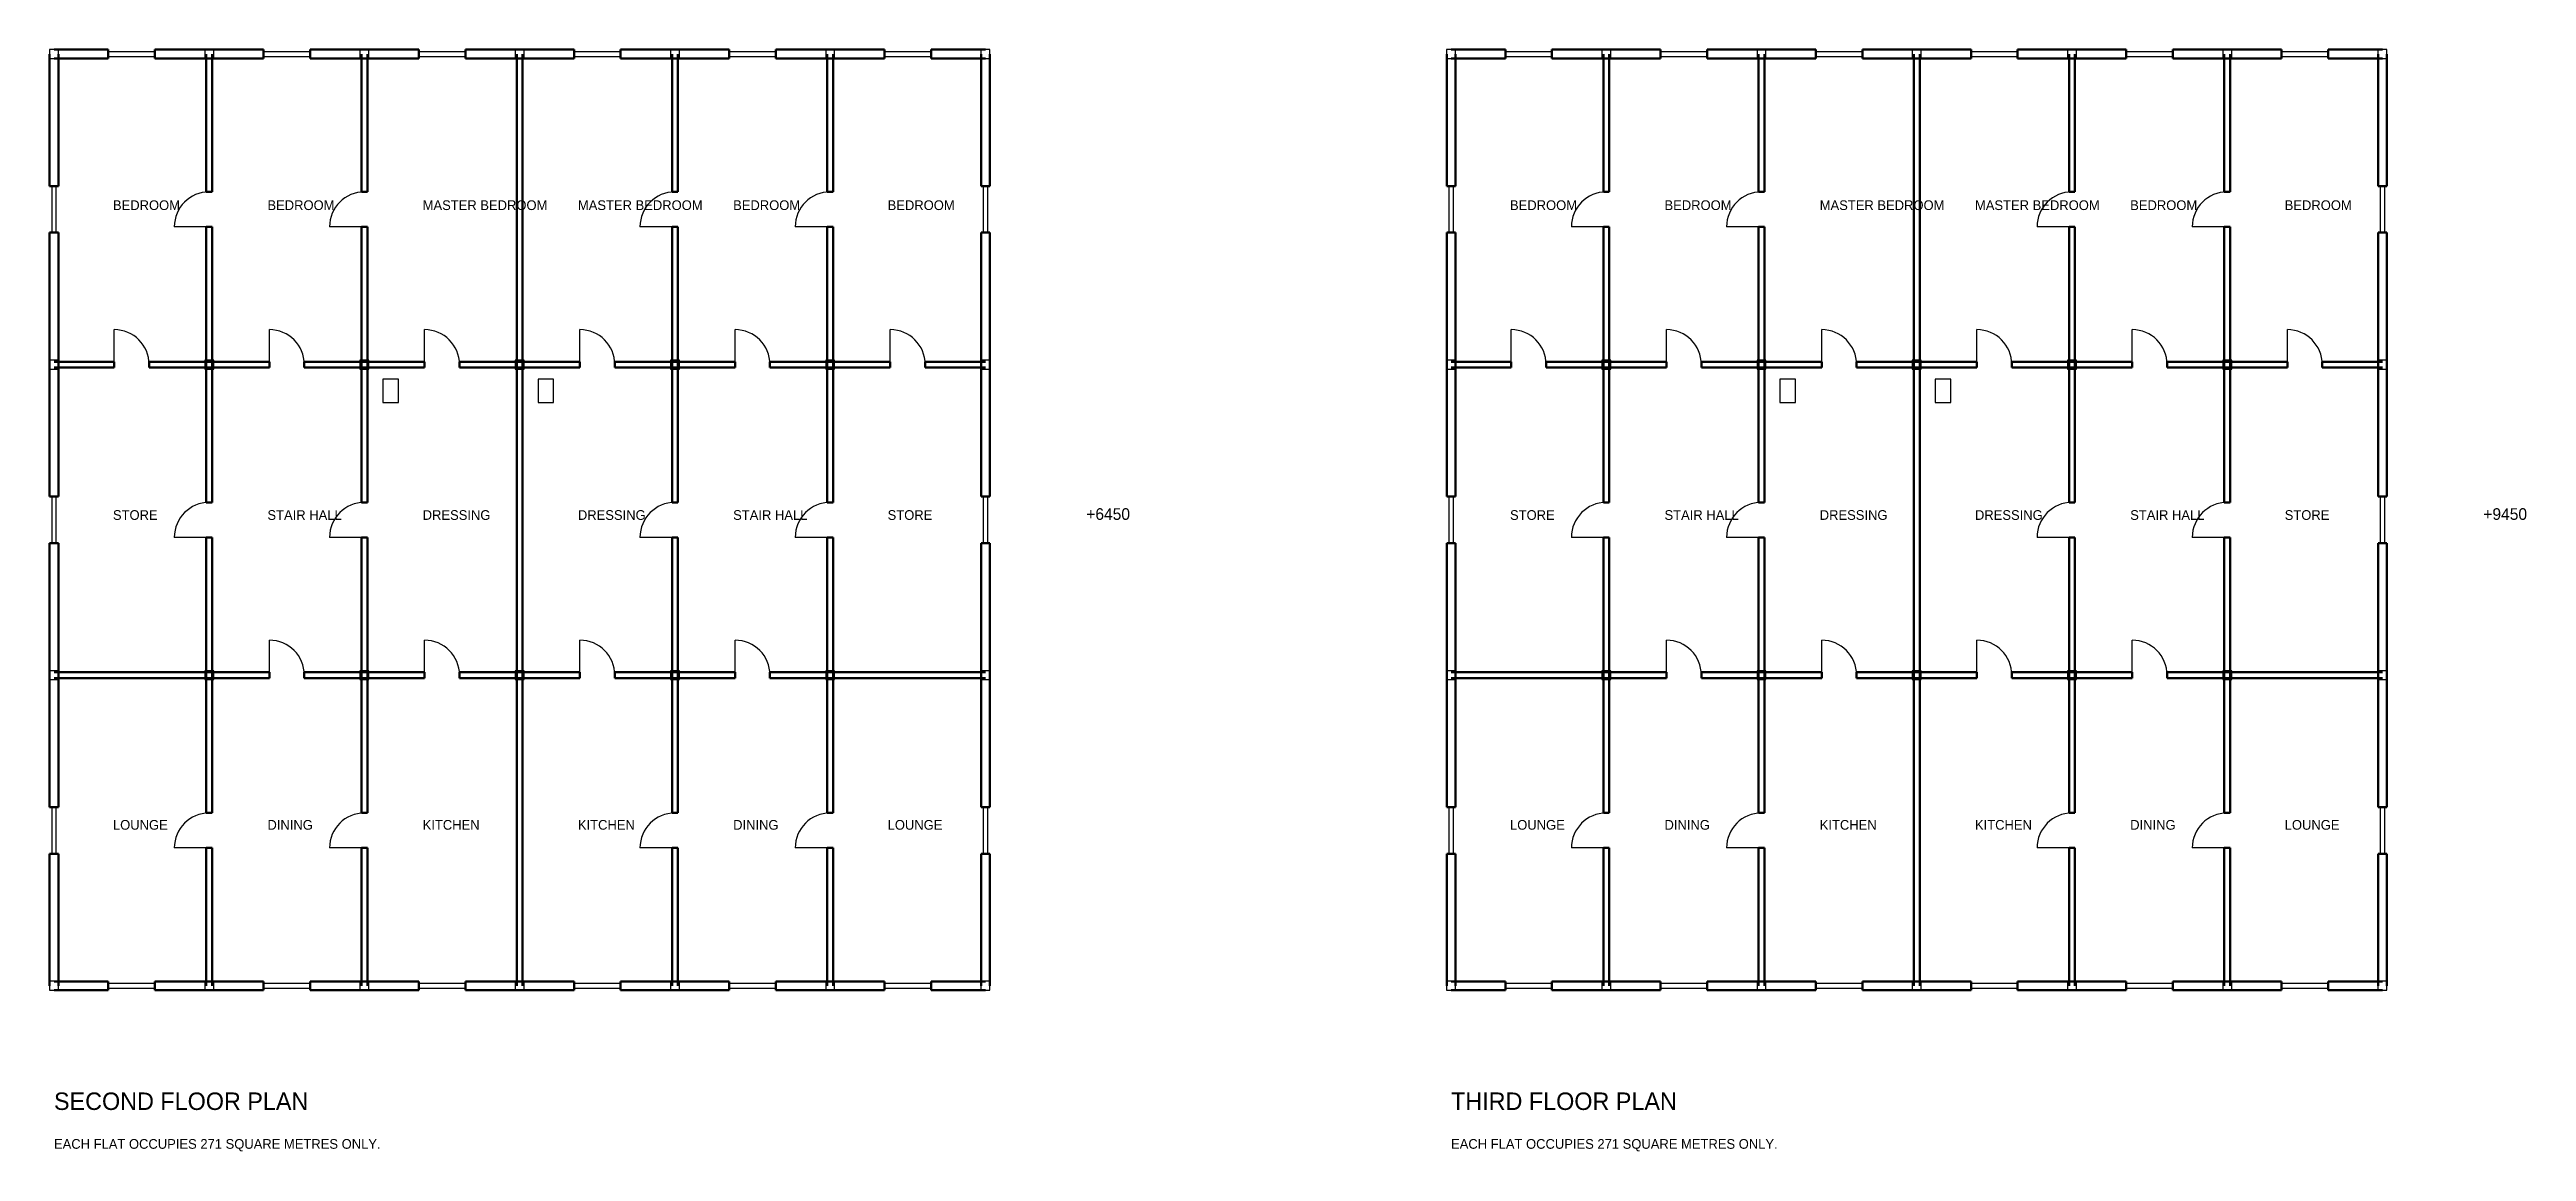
# Model space of a CAD drawing. Header units: millimetres. Extents: x -115 to 209599, y -4269 to 24115.
# Drawn here: x 71885 to 135711, y -4269 to 24115 of the extents above; entities that cross this region are included whole.
import ezdxf

# ---------------------------------------------------------------- set-up
doc = ezdxf.new("R2010")
doc.units = ezdxf.units.MM
for name, color, linetype in [('COLUMN', 5, 'CONTINUOUS'), ('DOOR', 3, 'CONTINUOUS'), ('SANITARY', 7, 'CONTINUOUS'), ('TEXT', 6, 'CONTINUOUS'), ('WALL', 4, 'CONTINUOUS'), ('WIND', 2, 'CONTINUOUS')]:
    doc.layers.add(name, color=color, linetype=linetype)

msp = doc.modelspace()

# ---------------------------------------------------------------- texts
at = {"layer": 'TEXT'}
for s, height, p in [('BEDROOM', 250, (73518.75, 19981.25)), ('BEDROOM', 250, (77500, 19981.25)), ('MASTER BEDROOM', 250, (81500, 19981.25)), ('MASTER BEDROOM', 250, (85500, 19981.25)), ('BEDROOM', 250, (89500, 19981.25)), ('BEDROOM', 250, (93481.25, 19981.25)), ('BEDROOM', 250, (109518.75, 19981.25)), ('BEDROOM', 250, (113500, 19981.25)), ('MASTER BEDROOM', 250, (117500, 19981.25)), ('MASTER BEDROOM', 250, (121500, 19981.25)), ('BEDROOM', 250, (125500, 19981.25)), ('BEDROOM', 250, (129481.25, 19981.25)), ('STORE', 250, (73518.75, 12000)), ('STAIR HALL', 250, (77500, 12000)), ('DRESSING', 250, (81500, 12000)), ('DRESSING', 250, (85500, 12000)), ('STAIR HALL', 250, (89500, 12000)), ('STORE', 250, (93481.25, 12000)), ('+6450', 300, (98600, 12000)), ('STORE', 250, (109518.75, 12000)), ('STAIR HALL', 250, (113500, 12000)), ('DRESSING', 250, (117500, 12000)), ('DRESSING', 250, (121500, 12000)), ('STAIR HALL', 250, (125500, 12000)), ('STORE', 250, (129481.25, 12000)), ('+9450', 300, (134600, 12000)), ('LOUNGE', 250, (73518.75, 4018.75)), ('DINING', 250, (77500, 4018.75)), ('KITCHEN', 250, (81500, 4018.75)), ('KITCHEN', 250, (85500, 4018.75)), ('DINING', 250, (89500, 4018.75)), ('LOUNGE', 250, (93481.25, 4018.75)), ('LOUNGE', 250, (109518.75, 4018.75)), ('DINING', 250, (113500, 4018.75)), ('KITCHEN', 250, (117500, 4018.75)), ('KITCHEN', 250, (121500, 4018.75)), ('DINING', 250, (125500, 4018.75)), ('LOUNGE', 250, (129481.25, 4018.75)), ('SECOND FLOOR PLAN', 450, (72000, -3200)), ('THIRD FLOOR PLAN', 450, (108000, -3200)), ('EACH FLAT OCCUPIES 271 SQUARE METRES ONLY.', 250, (72000, -4200)), ('EACH FLAT OCCUPIES 271 SQUARE METRES ONLY.', 250, (108000, -4200))]:
    msp.add_text(s, height=height, dxfattribs=at).set_placement(p)

# ---------------------------------------------------------------- linework, layer by layer
at = {"layer": 'COLUMN'}
for points in [[(71885, 23885), (72115, 23885), (72115, 24115), (71885, 24115)], [(75885, 23885), (76115, 23885), (76115, 24115), (75885, 24115)], [(79885, 23885), (80115, 23885), (80115, 24115), (79885, 24115)], [(83885, 23885), (84115, 23885), (84115, 24115), (83885, 24115)], [(87885, 23885), (88115, 23885), (88115, 24115), (87885, 24115)], [(91885, 23885), (92115, 23885), (92115, 24115), (91885, 24115)], [(95885, 23885), (96115, 23885), (96115, 24115), (95885, 24115)], [(107885, 23885), (108115, 23885), (108115, 24115), (107885, 24115)], [(111885, 23885), (112115, 23885), (112115, 24115), (111885, 24115)], [(115885, 23885), (116115, 23885), (116115, 24115), (115885, 24115)], [(119885, 23885), (120115, 23885), (120115, 24115), (119885, 24115)], [(123885, 23885), (124115, 23885), (124115, 24115), (123885, 24115)], [(127885, 23885), (128115, 23885), (128115, 24115), (127885, 24115)], [(131885, 23885), (132115, 23885), (132115, 24115), (131885, 24115)], [(71885, 15885), (72115, 15885), (72115, 16115), (71885, 16115)], [(75885, 15885), (76115, 15885), (76115, 16115), (75885, 16115)], [(79885, 15885), (80115, 15885), (80115, 16115), (79885, 16115)], [(83885, 15885), (84115, 15885), (84115, 16115), (83885, 16115)], [(87885, 15885), (88115, 15885), (88115, 16115), (87885, 16115)], [(91885, 15885), (92115, 15885), (92115, 16115), (91885, 16115)], [(95885, 15885), (96115, 15885), (96115, 16115), (95885, 16115)], [(107885, 15885), (108115, 15885), (108115, 16115), (107885, 16115)], [(111885, 15885), (112115, 15885), (112115, 16115), (111885, 16115)], [(115885, 15885), (116115, 15885), (116115, 16115), (115885, 16115)], [(119885, 15885), (120115, 15885), (120115, 16115), (119885, 16115)], [(123885, 15885), (124115, 15885), (124115, 16115), (123885, 16115)], [(127885, 15885), (128115, 15885), (128115, 16115), (127885, 16115)], [(131885, 15885), (132115, 15885), (132115, 16115), (131885, 16115)], [(71885, 7885), (72115, 7885), (72115, 8115), (71885, 8115)], [(75885, 7885), (76115, 7885), (76115, 8115), (75885, 8115)], [(79885, 7885), (80115, 7885), (80115, 8115), (79885, 8115)], [(83885, 7885), (84115, 7885), (84115, 8115), (83885, 8115)], [(87885, 7885), (88115, 7885), (88115, 8115), (87885, 8115)], [(91885, 7885), (92115, 7885), (92115, 8115), (91885, 8115)], [(95885, 7885), (96115, 7885), (96115, 8115), (95885, 8115)], [(107885, 7885), (108115, 7885), (108115, 8115), (107885, 8115)], [(111885, 7885), (112115, 7885), (112115, 8115), (111885, 8115)], [(115885, 7885), (116115, 7885), (116115, 8115), (115885, 8115)], [(119885, 7885), (120115, 7885), (120115, 8115), (119885, 8115)], [(123885, 7885), (124115, 7885), (124115, 8115), (123885, 8115)], [(127885, 7885), (128115, 7885), (128115, 8115), (127885, 8115)], [(131885, 7885), (132115, 7885), (132115, 8115), (131885, 8115)], [(71885, -115), (72115, -115), (72115, 115), (71885, 115)], [(75885, -115), (76115, -115), (76115, 115), (75885, 115)], [(79885, -115), (80115, -115), (80115, 115), (79885, 115)], [(83885, -115), (84115, -115), (84115, 115), (83885, 115)], [(87885, -115), (88115, -115), (88115, 115), (87885, 115)], [(91885, -115), (92115, -115), (92115, 115), (91885, 115)], [(95885, -115), (96115, -115), (96115, 115), (95885, 115)], [(107885, -115), (108115, -115), (108115, 115), (107885, 115)], [(111885, -115), (112115, -115), (112115, 115), (111885, 115)], [(115885, -115), (116115, -115), (116115, 115), (115885, 115)], [(119885, -115), (120115, -115), (120115, 115), (119885, 115)], [(123885, -115), (124115, -115), (124115, 115), (123885, 115)], [(127885, -115), (128115, -115), (128115, 115), (127885, 115)], [(131885, -115), (132115, -115), (132115, 115), (131885, 115)]]:
    msp.add_lwpolyline(points, close=True, dxfattribs=at)
at = {"layer": 'DOOR'}
for p, q in [((76000, 19550), (75100, 19550)), ((80000, 19550), (79100, 19550)), ((88000, 19550), (87100, 19550)), ((92000, 19550), (91100, 19550)), ((112000, 19550), (111100, 19550)), ((116000, 19550), (115100, 19550)), ((124000, 19550), (123100, 19550)), ((128000, 19550), (127100, 19550)), ((73550, 16000), (73550, 16900)), ((77550, 16000), (77550, 16900)), ((81550, 16000), (81550, 16900)), ((85550, 16000), (85550, 16900)), ((89550, 16000), (89550, 16900)), ((93550, 16000), (93550, 16900)), ((109550, 16000), (109550, 16900)), ((113550, 16000), (113550, 16900)), ((117550, 16000), (117550, 16900)), ((121550, 16000), (121550, 16900)), ((125550, 16000), (125550, 16900)), ((129550, 16000), (129550, 16900)), ((76000, 11550), (75100, 11550)), ((80000, 11550), (79100, 11550)), ((88000, 11550), (87100, 11550)), ((92000, 11550), (91100, 11550)), ((112000, 11550), (111100, 11550)), ((116000, 11550), (115100, 11550)), ((124000, 11550), (123100, 11550)), ((128000, 11550), (127100, 11550)), ((77550, 8000), (77550, 8900)), ((81550, 8000), (81550, 8900)), ((85550, 8000), (85550, 8900)), ((89550, 8000), (89550, 8900)), ((113550, 8000), (113550, 8900)), ((117550, 8000), (117550, 8900)), ((121550, 8000), (121550, 8900)), ((125550, 8000), (125550, 8900)), ((76000, 3550), (75100, 3550)), ((80000, 3550), (79100, 3550)), ((88000, 3550), (87100, 3550)), ((92000, 3550), (91100, 3550)), ((112000, 3550), (111100, 3550)), ((116000, 3550), (115100, 3550)), ((124000, 3550), (123100, 3550)), ((128000, 3550), (127100, 3550))]:
    msp.add_line(p, q, dxfattribs=at)
for centre, start, end in [((76000, 19550), 90, 180), ((80000, 19550), 90, 180), ((88000, 19550), 90, 180), ((92000, 19550), 90, 180), ((112000, 19550), 90, 180), ((116000, 19550), 90, 180), ((124000, 19550), 90, 180), ((128000, 19550), 90, 180), ((73550, 16000), 0, 90), ((77550, 16000), 0, 90), ((81550, 16000), 0, 90), ((85550, 16000), 0, 90), ((89550, 16000), 0, 90), ((93550, 16000), 0, 90), ((109550, 16000), 0, 90), ((113550, 16000), 0, 90), ((117550, 16000), 0, 90), ((121550, 16000), 0, 90), ((125550, 16000), 0, 90), ((129550, 16000), 0, 90), ((76000, 11550), 90, 180), ((80000, 11550), 90, 180), ((88000, 11550), 90, 180), ((92000, 11550), 90, 180), ((112000, 11550), 90, 180), ((116000, 11550), 90, 180), ((124000, 11550), 90, 180), ((128000, 11550), 90, 180), ((77550, 8000), 0, 90), ((81550, 8000), 0, 90), ((85550, 8000), 0, 90), ((89550, 8000), 0, 90), ((113550, 8000), 0, 90), ((117550, 8000), 0, 90), ((121550, 8000), 0, 90), ((125550, 8000), 0, 90), ((76000, 3550), 90, 180), ((80000, 3550), 90, 180), ((88000, 3550), 90, 180), ((92000, 3550), 90, 180), ((112000, 3550), 90, 180), ((116000, 3550), 90, 180), ((124000, 3550), 90, 180), ((128000, 3550), 90, 180)]:
    msp.add_arc(centre, 900, start, end, dxfattribs=at)
at = {"layer": 'SANITARY'}
for points in [[(80475, 15025), (80875, 15025), (80875, 15625), (80475, 15625)], [(84475, 15025), (84875, 15025), (84875, 15625), (84475, 15625)], [(116475, 15025), (116875, 15025), (116875, 15625), (116475, 15625)], [(120475, 15025), (120875, 15025), (120875, 15625), (120475, 15625)]]:
    msp.add_lwpolyline(points, close=True, dxfattribs=at)
at = {"layer": 'WALL', "lineweight": 50}
for p, q in [((71887.5, 22309.3865), (71887.5, 24000)), ((73400, 24112.5), (72000, 24112.5)), ((72000, 23887.5), (73400, 23887.5)), ((72112.5, 24000), (72112.5, 23558.3342)), ((73400, 23887.5), (73400, 24112.5)), ((76000, 24112.5), (74600, 24112.5)), ((74600, 23887.5), (74600, 24112.5)), ((74600, 23887.5), (76000, 23887.5)), ((75925, 23301.722), (75925, 24000)), ((77400, 24112.5), (76000, 24112.5)), ((76000, 23887.5), (77400, 23887.5)), ((76075, 24000), (76075, 23351.0453)), ((77400, 23887.5), (77400, 24112.5)), ((80000, 24112.5), (78600, 24112.5)), ((78600, 23887.5), (78600, 24112.5)), ((78600, 23887.5), (80000, 23887.5)), ((79925, 23355.2515), (79925, 24000)), ((81400, 24112.5), (80000, 24112.5)), ((80000, 23887.5), (81400, 23887.5)), ((80075, 24000), (80075, 22569.7689)), ((81400, 23887.5), (81400, 24112.5)), ((84000, 24112.5), (82600, 24112.5)), ((82600, 23887.5), (82600, 24112.5)), ((82600, 23887.5), (84000, 23887.5)), ((83925, 21115.0151), (83925, 24000)), ((85400, 24112.5), (84000, 24112.5)), ((84000, 23887.5), (85400, 23887.5)), ((84075, 24000), (84075, 23417.1075)), ((85400, 23887.5), (85400, 24112.5)), ((88000, 24112.5), (86600, 24112.5)), ((86600, 23887.5), (86600, 24112.5)), ((86600, 23887.5), (88000, 23887.5)), ((87925, 22464.2678), (87925, 24000)), ((89400, 24112.5), (88000, 24112.5)), ((88000, 23887.5), (89400, 23887.5)), ((88075, 24000), (88075, 23318.1104)), ((89400, 23887.5), (89400, 24112.5)), ((92000, 24112.5), (90600, 24112.5)), ((90600, 23887.5), (90600, 24112.5)), ((90600, 23887.5), (92000, 23887.5)), ((91925, 23309.0775), (91925, 24000)), ((93400, 24112.5), (92000, 24112.5)), ((92000, 23887.5), (93400, 23887.5)), ((92075, 24000), (92075, 23348.8674)), ((93400, 23887.5), (93400, 24112.5)), ((96000, 24112.5), (94600, 24112.5)), ((94600, 23887.5), (94600, 24112.5)), ((94600, 23887.5), (96000, 23887.5)), ((95887.5, 23577.7923), (95887.5, 24000)), ((96112.5, 24000), (96112.5, 22420.3721)), ((107887.5, 22309.3865), (107887.5, 24000)), ((109400, 24112.5), (108000, 24112.5)), ((108000, 23887.5), (109400, 23887.5)), ((108112.5, 24000), (108112.5, 23558.3342)), ((109400, 23887.5), (109400, 24112.5)), ((112000, 24112.5), (110600, 24112.5)), ((110600, 23887.5), (110600, 24112.5)), ((110600, 23887.5), (112000, 23887.5)), ((111925, 23301.722), (111925, 24000)), ((113400, 24112.5), (112000, 24112.5)), ((112000, 23887.5), (113400, 23887.5)), ((112075, 24000), (112075, 23351.0453)), ((113400, 23887.5), (113400, 24112.5)), ((116000, 24112.5), (114600, 24112.5)), ((114600, 23887.5), (114600, 24112.5)), ((114600, 23887.5), (116000, 23887.5)), ((115925, 23355.2515), (115925, 24000)), ((117400, 24112.5), (116000, 24112.5)), ((116000, 23887.5), (117400, 23887.5)), ((116075, 24000), (116075, 22569.7689)), ((117400, 23887.5), (117400, 24112.5)), ((120000, 24112.5), (118600, 24112.5)), ((118600, 23887.5), (118600, 24112.5)), ((118600, 23887.5), (120000, 23887.5)), ((119925, 21115.0151), (119925, 24000)), ((121400, 24112.5), (120000, 24112.5)), ((120000, 23887.5), (121400, 23887.5)), ((120075, 24000), (120075, 23417.1075)), ((121400, 23887.5), (121400, 24112.5)), ((124000, 24112.5), (122600, 24112.5)), ((122600, 23887.5), (122600, 24112.5)), ((122600, 23887.5), (124000, 23887.5)), ((123925, 22464.2678), (123925, 24000)), ((125400, 24112.5), (124000, 24112.5)), ((124000, 23887.5), (125400, 23887.5)), ((124075, 24000), (124075, 23318.1104)), ((125400, 23887.5), (125400, 24112.5)), ((128000, 24112.5), (126600, 24112.5)), ((126600, 23887.5), (126600, 24112.5)), ((126600, 23887.5), (128000, 23887.5)), ((127925, 23309.0775), (127925, 24000)), ((129400, 24112.5), (128000, 24112.5)), ((128000, 23887.5), (129400, 23887.5)), ((128075, 24000), (128075, 23348.8674)), ((129400, 23887.5), (129400, 24112.5)), ((132000, 24112.5), (130600, 24112.5)), ((130600, 23887.5), (130600, 24112.5)), ((130600, 23887.5), (132000, 23887.5)), ((131887.5, 23577.7923), (131887.5, 24000)), ((132112.5, 24000), (132112.5, 22420.3721)), ((72112.5, 23559.3342), (72112.5, 20600)), ((75925, 20450), (75925, 23306.722)), ((76075, 23356.0453), (76075, 20450)), ((79925, 20450), (79925, 23360.2515)), ((84075, 23420.1075), (84075, 20423.5305)), ((88075, 23319.1104), (88075, 20450)), ((91925, 20450), (91925, 23314.0775)), ((92075, 23349.8674), (92075, 20450)), ((95887.5, 20600), (95887.5, 23580.7923)), ((108112.5, 23559.3342), (108112.5, 20600)), ((111925, 20450), (111925, 23306.722)), ((112075, 23356.0453), (112075, 20450)), ((115925, 20450), (115925, 23360.2515)), ((120075, 23420.1075), (120075, 20423.5305)), ((124075, 23319.1104), (124075, 20450)), ((127925, 20450), (127925, 23314.0775)), ((128075, 23349.8674), (128075, 20450)), ((131887.5, 20600), (131887.5, 23580.7923)), ((80075, 22570.7689), (80075, 20450)), ((87925, 20450), (87925, 22469.2678)), ((96112.5, 22421.3721), (96112.5, 20600)), ((116075, 22570.7689), (116075, 20450)), ((123925, 20450), (123925, 22469.2678)), ((132112.5, 22421.3721), (132112.5, 20600)), ((71887.5, 20600), (71887.5, 22313.3865)), ((107887.5, 20600), (107887.5, 22313.3865)), ((83925, 18126.8622), (83925, 21113.0151)), ((119925, 18126.8622), (119925, 21113.0151)), ((71887.5, 20600), (72112.5, 20600)), ((75925, 20450), (76075, 20450)), ((79925, 20450), (80075, 20450)), ((87925, 20450), (88075, 20450)), ((91925, 20450), (92075, 20450)), ((95887.5, 20600), (96112.5, 20600)), ((107887.5, 20600), (108112.5, 20600)), ((111925, 20450), (112075, 20450)), ((115925, 20450), (116075, 20450)), ((123925, 20450), (124075, 20450)), ((127925, 20450), (128075, 20450)), ((131887.5, 20600), (132112.5, 20600)), ((84075, 20419.5305), (84075, 18025.704)), ((120075, 20419.5305), (120075, 18025.704)), ((71887.5, 17709.3865), (71887.5, 19400)), ((71887.5, 19400), (72112.5, 19400)), ((72112.5, 19400), (72112.5, 18958.3342)), ((75925, 18851.722), (75925, 19550)), ((75925, 19550), (76075, 19550)), ((76075, 19550), (76075, 18901.0453)), ((79925, 18905.2515), (79925, 19550)), ((79925, 19550), (80075, 19550)), ((80075, 19550), (80075, 18119.7689)), ((87925, 18014.2678), (87925, 19550)), ((87925, 19550), (88075, 19550)), ((88075, 19550), (88075, 18868.1104)), ((91925, 18859.0775), (91925, 19550)), ((91925, 19550), (92075, 19550)), ((92075, 19550), (92075, 18898.8674)), ((95887.5, 18977.7923), (95887.5, 19400)), ((95887.5, 19400), (96112.5, 19400)), ((96112.5, 19400), (96112.5, 17820.3721)), ((107887.5, 17709.3865), (107887.5, 19400)), ((107887.5, 19400), (108112.5, 19400)), ((108112.5, 19400), (108112.5, 18958.3342)), ((111925, 18851.722), (111925, 19550)), ((111925, 19550), (112075, 19550)), ((112075, 19550), (112075, 18901.0453)), ((115925, 18905.2515), (115925, 19550)), ((115925, 19550), (116075, 19550)), ((116075, 19550), (116075, 18119.7689)), ((123925, 18014.2678), (123925, 19550)), ((123925, 19550), (124075, 19550)), ((124075, 19550), (124075, 18868.1104)), ((127925, 18859.0775), (127925, 19550)), ((127925, 19550), (128075, 19550)), ((128075, 19550), (128075, 18898.8674)), ((131887.5, 18977.7923), (131887.5, 19400)), ((131887.5, 19400), (132112.5, 19400)), ((132112.5, 19400), (132112.5, 17820.3721)), ((72112.5, 18959.3342), (72112.5, 16000)), ((75925, 16000), (75925, 18856.722)), ((76075, 18906.0453), (76075, 16000)), ((79925, 16000), (79925, 18910.2515)), ((88075, 18869.1104), (88075, 16000)), ((91925, 16000), (91925, 18864.0775)), ((92075, 18899.8674), (92075, 16000)), ((95887.5, 16000), (95887.5, 18980.7923)), ((108112.5, 18959.3342), (108112.5, 16000)), ((111925, 16000), (111925, 18856.722)), ((112075, 18906.0453), (112075, 16000)), ((115925, 16000), (115925, 18910.2515)), ((124075, 18869.1104), (124075, 16000)), ((127925, 16000), (127925, 18864.0775)), ((128075, 18899.8674), (128075, 16000)), ((131887.5, 16000), (131887.5, 18980.7923)), ((80075, 18120.7689), (80075, 16000)), ((83925, 16000), (83925, 18131.8622)), ((84075, 18030.704), (84075, 16000)), ((87925, 16000), (87925, 18019.2678)), ((116075, 18120.7689), (116075, 16000)), ((119925, 16000), (119925, 18131.8622)), ((120075, 18030.704), (120075, 16000)), ((123925, 16000), (123925, 18019.2678)), ((71887.5, 16000), (71887.5, 17713.3865)), ((96112.5, 17821.3721), (96112.5, 16000)), ((107887.5, 16000), (107887.5, 17713.3865)), ((132112.5, 17821.3721), (132112.5, 16000)), ((71887.5, 15487.1507), (71887.5, 16000)), ((73550, 16075), (72000, 16075)), ((72112.5, 16000), (72112.5, 15135.5271)), ((73550, 15925), (73550, 16075)), ((76000, 16075), (74450, 16075)), ((74450, 15925), (74450, 16075)), ((75925, 15185.0166), (75925, 16000)), ((77550, 16075), (76000, 16075)), ((76075, 16000), (76075, 14207.969)), ((77550, 15925), (77550, 16075)), ((80000, 16075), (78450, 16075)), ((78450, 15925), (78450, 16075)), ((79925, 14222.981), (79925, 16000)), ((81550, 16075), (80000, 16075)), ((80075, 16000), (80075, 14810.6939)), ((81550, 15925), (81550, 16075)), ((84000, 16075), (82450, 16075)), ((82450, 15925), (82450, 16075)), ((83925, 15399.3922), (83925, 16000)), ((85550, 16075), (84000, 16075)), ((84075, 16000), (84075, 13064.053)), ((85550, 15925), (85550, 16075)), ((88000, 16075), (86450, 16075)), ((86450, 15925), (86450, 16075)), ((87925, 15424.3356), (87925, 16000)), ((89550, 16075), (88000, 16075)), ((88075, 16000), (88075, 15169.0518)), ((89550, 15925), (89550, 16075)), ((92000, 16075), (90450, 16075)), ((90450, 15925), (90450, 16075)), ((91925, 15176.0907), (91925, 16000)), ((93550, 16075), (92000, 16075)), ((92075, 16000), (92075, 14191.7586)), ((93550, 15925), (93550, 16075)), ((96000, 16075), (94450, 16075)), ((94450, 15925), (94450, 16075)), ((95887.5, 14641.0396), (95887.5, 16000)), ((96112.5, 16000), (96112.5, 15196.3089)), ((107887.5, 15487.1507), (107887.5, 16000)), ((109550, 16075), (108000, 16075)), ((108112.5, 16000), (108112.5, 15135.5271)), ((109550, 15925), (109550, 16075)), ((112000, 16075), (110450, 16075)), ((110450, 15925), (110450, 16075)), ((111925, 15185.0166), (111925, 16000)), ((113550, 16075), (112000, 16075)), ((112075, 16000), (112075, 14207.969)), ((113550, 15925), (113550, 16075)), ((116000, 16075), (114450, 16075)), ((114450, 15925), (114450, 16075)), ((115925, 14222.981), (115925, 16000)), ((117550, 16075), (116000, 16075)), ((116075, 16000), (116075, 14810.6939)), ((117550, 15925), (117550, 16075)), ((120000, 16075), (118450, 16075)), ((118450, 15925), (118450, 16075)), ((119925, 15399.3922), (119925, 16000)), ((121550, 16075), (120000, 16075)), ((120075, 16000), (120075, 13064.053)), ((121550, 15925), (121550, 16075)), ((124000, 16075), (122450, 16075)), ((122450, 15925), (122450, 16075)), ((123925, 15424.3356), (123925, 16000)), ((125550, 16075), (124000, 16075)), ((124075, 16000), (124075, 15169.0518)), ((125550, 15925), (125550, 16075)), ((128000, 16075), (126450, 16075)), ((126450, 15925), (126450, 16075)), ((127925, 15176.0907), (127925, 16000)), ((129550, 16075), (128000, 16075)), ((128075, 16000), (128075, 14191.7586)), ((129550, 15925), (129550, 16075)), ((132000, 16075), (130450, 16075)), ((130450, 15925), (130450, 16075)), ((131887.5, 14641.0396), (131887.5, 16000)), ((132112.5, 16000), (132112.5, 15196.3089)), ((71887.5, 12600), (71887.5, 15488.1507)), ((72000, 15925), (73550, 15925)), ((74450, 15925), (76000, 15925)), ((76000, 15925), (77550, 15925)), ((78450, 15925), (80000, 15925)), ((80000, 15925), (81550, 15925)), ((82450, 15925), (84000, 15925)), ((83925, 12427.4121), (83925, 15404.3922)), ((84000, 15925), (85550, 15925)), ((86450, 15925), (88000, 15925)), ((87925, 12450), (87925, 15426.3356)), ((88000, 15925), (89550, 15925)), ((90450, 15925), (92000, 15925)), ((92000, 15925), (93550, 15925)), ((94450, 15925), (96000, 15925)), ((107887.5, 12600), (107887.5, 15488.1507)), ((108000, 15925), (109550, 15925)), ((110450, 15925), (112000, 15925)), ((112000, 15925), (113550, 15925)), ((114450, 15925), (116000, 15925)), ((116000, 15925), (117550, 15925)), ((118450, 15925), (120000, 15925)), ((119925, 12427.4121), (119925, 15404.3922)), ((120000, 15925), (121550, 15925)), ((122450, 15925), (124000, 15925)), ((123925, 12450), (123925, 15426.3356)), ((124000, 15925), (125550, 15925)), ((126450, 15925), (128000, 15925)), ((128000, 15925), (129550, 15925)), ((130450, 15925), (132000, 15925)), ((72112.5, 15138.5271), (72112.5, 12600)), ((75925, 12450), (75925, 15189.0166)), ((80075, 14812.6939), (80075, 12450)), ((88075, 15172.0518), (88075, 12450)), ((91925, 12450), (91925, 15179.0907)), ((96112.5, 15200.3089), (96112.5, 12600)), ((108112.5, 15138.5271), (108112.5, 12600)), ((111925, 12450), (111925, 15189.0166)), ((116075, 14812.6939), (116075, 12450)), ((124075, 15172.0518), (124075, 12450)), ((127925, 12450), (127925, 15179.0907)), ((132112.5, 15200.3089), (132112.5, 12600)), ((76075, 14211.969), (76075, 12450)), ((79925, 12450), (79925, 14223.981)), ((92075, 14194.7586), (92075, 12450)), ((95887.5, 12600), (95887.5, 14644.0396)), ((112075, 14211.969), (112075, 12450)), ((115925, 12450), (115925, 14223.981)), ((128075, 14194.7586), (128075, 12450)), ((131887.5, 12600), (131887.5, 14644.0396)), ((84075, 13060.053), (84075, 10974.4467)), ((120075, 13060.053), (120075, 10974.4467)), ((71887.5, 12600), (72112.5, 12600)), ((75925, 12450), (76075, 12450)), ((79925, 12450), (80075, 12450)), ((83925, 10347.6782), (83925, 12425.4121)), ((87925, 12450), (88075, 12450)), ((91925, 12450), (92075, 12450)), ((95887.5, 12600), (96112.5, 12600)), ((107887.5, 12600), (108112.5, 12600)), ((111925, 12450), (112075, 12450)), ((115925, 12450), (116075, 12450)), ((119925, 10347.6782), (119925, 12425.4121)), ((123925, 12450), (124075, 12450)), ((127925, 12450), (128075, 12450)), ((131887.5, 12600), (132112.5, 12600)), ((75925, 10735.0166), (75925, 11550)), ((75925, 11550), (76075, 11550)), ((76075, 11550), (76075, 9757.969)), ((79925, 9772.981), (79925, 11550)), ((79925, 11550), (80075, 11550)), ((80075, 11550), (80075, 10360.6939)), ((87925, 10974.3356), (87925, 11550)), ((87925, 11550), (88075, 11550)), ((88075, 11550), (88075, 10719.0518)), ((91925, 10726.0907), (91925, 11550)), ((91925, 11550), (92075, 11550)), ((92075, 11550), (92075, 9741.7586)), ((111925, 10735.0166), (111925, 11550)), ((111925, 11550), (112075, 11550)), ((112075, 11550), (112075, 9757.969)), ((115925, 9772.981), (115925, 11550)), ((115925, 11550), (116075, 11550)), ((116075, 11550), (116075, 10360.6939)), ((123925, 10974.3356), (123925, 11550)), ((123925, 11550), (124075, 11550)), ((124075, 11550), (124075, 10719.0518)), ((127925, 10726.0907), (127925, 11550)), ((127925, 11550), (128075, 11550)), ((128075, 11550), (128075, 9741.7586)), ((71887.5, 10887.1507), (71887.5, 11400)), ((71887.5, 11400), (72112.5, 11400)), ((71887.5, 8000), (71887.5, 10888.1507)), ((72112.5, 11400), (72112.5, 10535.5271)), ((84075, 10978.4467), (84075, 8000)), ((87925, 8000), (87925, 10976.3356)), ((95887.5, 10041.0396), (95887.5, 11400)), ((95887.5, 11400), (96112.5, 11400)), ((96112.5, 11400), (96112.5, 10596.3089)), ((107887.5, 10887.1507), (107887.5, 11400)), ((107887.5, 11400), (108112.5, 11400)), ((107887.5, 8000), (107887.5, 10888.1507)), ((108112.5, 11400), (108112.5, 10535.5271)), ((120075, 10978.4467), (120075, 8000)), ((123925, 8000), (123925, 10976.3356)), ((131887.5, 10041.0396), (131887.5, 11400)), ((131887.5, 11400), (132112.5, 11400)), ((132112.5, 11400), (132112.5, 10596.3089)), ((72112.5, 10538.5271), (72112.5, 8000)), ((75925, 8000), (75925, 10739.0166)), ((80075, 10362.6939), (80075, 8000)), ((83925, 8000), (83925, 10352.6782)), ((88075, 10722.0518), (88075, 8000)), ((91925, 8000), (91925, 10729.0907)), ((96112.5, 10600.3089), (96112.5, 8000)), ((108112.5, 10538.5271), (108112.5, 8000)), ((111925, 8000), (111925, 10739.0166)), ((116075, 10362.6939), (116075, 8000)), ((119925, 8000), (119925, 10352.6782)), ((124075, 10722.0518), (124075, 8000)), ((127925, 8000), (127925, 10729.0907)), ((132112.5, 10600.3089), (132112.5, 8000)), ((76075, 9761.969), (76075, 8000)), ((79925, 8000), (79925, 9773.981)), ((92075, 9744.7586), (92075, 8000)), ((95887.5, 8000), (95887.5, 10044.0396)), ((112075, 9761.969), (112075, 8000)), ((115925, 8000), (115925, 9773.981)), ((128075, 9744.7586), (128075, 8000)), ((131887.5, 8000), (131887.5, 10044.0396)), ((71887.5, 7288.3814), (71887.5, 8000)), ((74644.776, 8075), (72000, 8075)), ((72000, 7925), (74993.3951, 7925)), ((72112.5, 8000), (72112.5, 6503.8789)), ((76000, 8075), (74641.776, 8075)), ((74990.3951, 7925), (76000, 7925)), ((75925, 6047.0883), (75925, 8000)), ((77550, 8075), (76000, 8075)), ((76000, 7925), (77550, 7925)), ((76075, 8000), (76075, 7088.5629)), ((77550, 7925), (77550, 8075)), ((80000, 8075), (78450, 8075)), ((78450, 7925), (78450, 8075)), ((78450, 7925), (80000, 7925)), ((79925, 7081.596), (79925, 8000)), ((81550, 8075), (80000, 8075)), ((80000, 7925), (81550, 7925)), ((80075, 8000), (80075, 7440.0329)), ((81550, 7925), (81550, 8075)), ((84000, 8075), (82450, 8075)), ((82450, 7925), (82450, 8075)), ((82450, 7925), (84000, 7925)), ((83925, 5392.6468), (83925, 8000)), ((85550, 8075), (84000, 8075)), ((84000, 7925), (85550, 7925)), ((84075, 8000), (84075, 5456.8575)), ((85550, 7925), (85550, 8075)), ((88000, 8075), (86450, 8075)), ((86450, 7925), (86450, 8075)), ((86450, 7925), (88000, 7925)), ((87925, 6922.8678), (87925, 8000)), ((89550, 8075), (88000, 8075)), ((88000, 7925), (89550, 7925)), ((88075, 8000), (88075, 6078.669)), ((89550, 7925), (89550, 8075)), ((92000, 8075), (90450, 8075)), ((90450, 7925), (90450, 8075)), ((90450, 7925), (92000, 7925)), ((91925, 6063.5028), (91925, 8000)), ((93602.3359, 8075), (92000, 8075)), ((92000, 7925), (94641.3746, 7925)), ((92075, 8000), (92075, 7098.8263)), ((96000, 8075), (93601.3359, 8075)), ((94636.3746, 7925), (96000, 7925)), ((95887.5, 7026.4563), (95887.5, 8000)), ((96112.5, 8000), (96112.5, 7532.4379)), ((107887.5, 7288.3814), (107887.5, 8000)), ((110644.776, 8075), (108000, 8075)), ((108000, 7925), (110993.3951, 7925)), ((108112.5, 8000), (108112.5, 6503.8789)), ((112000, 8075), (110641.776, 8075)), ((110990.3951, 7925), (112000, 7925)), ((111925, 6047.0883), (111925, 8000)), ((113550, 8075), (112000, 8075)), ((112000, 7925), (113550, 7925)), ((112075, 8000), (112075, 7088.5629)), ((113550, 7925), (113550, 8075)), ((116000, 8075), (114450, 8075)), ((114450, 7925), (114450, 8075)), ((114450, 7925), (116000, 7925)), ((115925, 7081.596), (115925, 8000)), ((117550, 8075), (116000, 8075)), ((116000, 7925), (117550, 7925)), ((116075, 8000), (116075, 7440.0329)), ((117550, 7925), (117550, 8075)), ((120000, 8075), (118450, 8075)), ((118450, 7925), (118450, 8075)), ((118450, 7925), (120000, 7925)), ((119925, 5392.6468), (119925, 8000)), ((121550, 8075), (120000, 8075)), ((120000, 7925), (121550, 7925)), ((120075, 8000), (120075, 5456.8575)), ((121550, 7925), (121550, 8075)), ((124000, 8075), (122450, 8075)), ((122450, 7925), (122450, 8075)), ((122450, 7925), (124000, 7925)), ((123925, 6922.8678), (123925, 8000)), ((125550, 8075), (124000, 8075)), ((124000, 7925), (125550, 7925)), ((124075, 8000), (124075, 6078.669)), ((125550, 7925), (125550, 8075)), ((128000, 8075), (126450, 8075)), ((126450, 7925), (126450, 8075)), ((126450, 7925), (128000, 7925)), ((127925, 6063.5028), (127925, 8000)), ((129602.3359, 8075), (128000, 8075)), ((128000, 7925), (130641.3746, 7925)), ((128075, 8000), (128075, 7098.8263)), ((132000, 8075), (129601.3359, 8075)), ((130636.3746, 7925), (132000, 7925)), ((131887.5, 7026.4563), (131887.5, 8000)), ((132112.5, 8000), (132112.5, 7532.4379)), ((71887.5, 4600), (71887.5, 7293.3814)), ((76075, 7090.5629), (76075, 4450)), ((79925, 4450), (79925, 7082.596)), ((80075, 7445.0329), (80075, 4450)), ((92075, 7101.8263), (92075, 4450)), ((95887.5, 4600), (95887.5, 7029.4563)), ((96112.5, 7536.4379), (96112.5, 4600)), ((107887.5, 4600), (107887.5, 7293.3814)), ((112075, 7090.5629), (112075, 4450)), ((115925, 4450), (115925, 7082.596)), ((116075, 7445.0329), (116075, 4450)), ((128075, 7101.8263), (128075, 4450)), ((131887.5, 4600), (131887.5, 7029.4563)), ((132112.5, 7536.4379), (132112.5, 4600)), ((72112.5, 6506.8789), (72112.5, 4600)), ((87925, 4450), (87925, 6926.8678)), ((108112.5, 6506.8789), (108112.5, 4600)), ((123925, 4450), (123925, 6926.8678)), ((75925, 4450), (75925, 6051.0883)), ((88075, 6080.669), (88075, 4450)), ((91925, 4450), (91925, 6068.5028)), ((111925, 4450), (111925, 6051.0883)), ((124075, 6080.669), (124075, 4450)), ((127925, 4450), (127925, 6068.5028)), ((83925, 2990.9761), (83925, 5391.6468)), ((84075, 5452.8575), (84075, 2465.5709)), ((119925, 2990.9761), (119925, 5391.6468)), ((120075, 5452.8575), (120075, 2465.5709)), ((71887.5, 4600), (72112.5, 4600)), ((95887.5, 4600), (96112.5, 4600)), ((107887.5, 4600), (108112.5, 4600)), ((131887.5, 4600), (132112.5, 4600)), ((75925, 4450), (76075, 4450)), ((79925, 4450), (80075, 4450)), ((87925, 4450), (88075, 4450)), ((91925, 4450), (92075, 4450)), ((111925, 4450), (112075, 4450)), ((115925, 4450), (116075, 4450)), ((123925, 4450), (124075, 4450)), ((127925, 4450), (128075, 4450)), ((71887.5, 2688.3814), (71887.5, 3400)), ((71887.5, 3400), (72112.5, 3400)), ((72112.5, 3400), (72112.5, 1903.8789)), ((75925, 1597.0883), (75925, 3550)), ((75925, 3550), (76075, 3550)), ((76075, 3550), (76075, 2638.5629)), ((79925, 2631.596), (79925, 3550)), ((79925, 3550), (80075, 3550)), ((80075, 3550), (80075, 2990.0329)), ((87925, 2472.8678), (87925, 3550)), ((87925, 3550), (88075, 3550)), ((88075, 3550), (88075, 1628.669)), ((91925, 1613.5028), (91925, 3550)), ((91925, 3550), (92075, 3550)), ((92075, 3550), (92075, 2648.8263)), ((95887.5, 2426.4563), (95887.5, 3400)), ((95887.5, 3400), (96112.5, 3400)), ((96112.5, 3400), (96112.5, 2932.4379)), ((107887.5, 2688.3814), (107887.5, 3400)), ((107887.5, 3400), (108112.5, 3400)), ((108112.5, 3400), (108112.5, 1903.8789)), ((111925, 1597.0883), (111925, 3550)), ((111925, 3550), (112075, 3550)), ((112075, 3550), (112075, 2638.5629)), ((115925, 2631.596), (115925, 3550)), ((115925, 3550), (116075, 3550)), ((116075, 3550), (116075, 2990.0329)), ((123925, 2472.8678), (123925, 3550)), ((123925, 3550), (124075, 3550)), ((124075, 3550), (124075, 1628.669)), ((127925, 1613.5028), (127925, 3550)), ((127925, 3550), (128075, 3550)), ((128075, 3550), (128075, 2648.8263)), ((131887.5, 2426.4563), (131887.5, 3400)), ((131887.5, 3400), (132112.5, 3400)), ((132112.5, 3400), (132112.5, 2932.4379)), ((71887.5, 0), (71887.5, 2693.3814)), ((76075, 2640.5629), (76075, 0)), ((79925, 0), (79925, 2632.596)), ((80075, 2995.0329), (80075, 0)), ((83925, 0), (83925, 2995.9761)), ((92075, 2651.8263), (92075, 0)), ((96112.5, 2936.4379), (96112.5, 0)), ((107887.5, 0), (107887.5, 2693.3814)), ((112075, 2640.5629), (112075, 0)), ((115925, 0), (115925, 2632.596)), ((116075, 2995.0329), (116075, 0)), ((119925, 0), (119925, 2995.9761)), ((128075, 2651.8263), (128075, 0)), ((132112.5, 2936.4379), (132112.5, 0)), ((84075, 2467.5709), (84075, 0)), ((87925, 0), (87925, 2476.8678)), ((95887.5, 0), (95887.5, 2429.4563)), ((120075, 2467.5709), (120075, 0)), ((123925, 0), (123925, 2476.8678)), ((131887.5, 0), (131887.5, 2429.4563)), ((72112.5, 1906.8789), (72112.5, 0)), ((75925, 0), (75925, 1601.0883)), ((88075, 1630.669), (88075, 0)), ((91925, 0), (91925, 1618.5028)), ((108112.5, 1906.8789), (108112.5, 0)), ((111925, 0), (111925, 1601.0883)), ((124075, 1630.669), (124075, 0)), ((127925, 0), (127925, 1618.5028)), ((73400, 112.5), (72000, 112.5)), ((73400, -112.5), (73400, 112.5)), ((76000, 112.5), (74600, 112.5)), ((74600, -112.5), (74600, 112.5)), ((77400, 112.5), (76000, 112.5)), ((77400, -112.5), (77400, 112.5)), ((80000, 112.5), (78600, 112.5)), ((78600, -112.5), (78600, 112.5)), ((81400, 112.5), (80000, 112.5)), ((81400, -112.5), (81400, 112.5)), ((84000, 112.5), (82600, 112.5)), ((82600, -112.5), (82600, 112.5)), ((85400, 112.5), (84000, 112.5)), ((85400, -112.5), (85400, 112.5)), ((88000, 112.5), (86600, 112.5)), ((86600, -112.5), (86600, 112.5)), ((89400, 112.5), (88000, 112.5)), ((89400, -112.5), (89400, 112.5)), ((92000, 112.5), (90600, 112.5)), ((90600, -112.5), (90600, 112.5)), ((93400, 112.5), (92000, 112.5)), ((93400, -112.5), (93400, 112.5)), ((96000, 112.5), (94600, 112.5)), ((94600, -112.5), (94600, 112.5)), ((109400, 112.5), (108000, 112.5)), ((109400, -112.5), (109400, 112.5)), ((112000, 112.5), (110600, 112.5)), ((110600, -112.5), (110600, 112.5)), ((113400, 112.5), (112000, 112.5)), ((113400, -112.5), (113400, 112.5)), ((116000, 112.5), (114600, 112.5)), ((114600, -112.5), (114600, 112.5)), ((117400, 112.5), (116000, 112.5)), ((117400, -112.5), (117400, 112.5)), ((120000, 112.5), (118600, 112.5)), ((118600, -112.5), (118600, 112.5)), ((121400, 112.5), (120000, 112.5)), ((121400, -112.5), (121400, 112.5)), ((124000, 112.5), (122600, 112.5)), ((122600, -112.5), (122600, 112.5)), ((125400, 112.5), (124000, 112.5)), ((125400, -112.5), (125400, 112.5)), ((128000, 112.5), (126600, 112.5)), ((126600, -112.5), (126600, 112.5)), ((129400, 112.5), (128000, 112.5)), ((129400, -112.5), (129400, 112.5)), ((132000, 112.5), (130600, 112.5)), ((130600, -112.5), (130600, 112.5)), ((72000, -112.5), (73400, -112.5)), ((74600, -112.5), (76000, -112.5)), ((76000, -112.5), (77400, -112.5)), ((78600, -112.5), (80000, -112.5)), ((80000, -112.5), (81400, -112.5)), ((82600, -112.5), (84000, -112.5)), ((84000, -112.5), (85400, -112.5)), ((86600, -112.5), (88000, -112.5)), ((88000, -112.5), (89400, -112.5)), ((90600, -112.5), (92000, -112.5)), ((92000, -112.5), (93400, -112.5)), ((94600, -112.5), (96000, -112.5)), ((108000, -112.5), (109400, -112.5)), ((110600, -112.5), (112000, -112.5)), ((112000, -112.5), (113400, -112.5)), ((114600, -112.5), (116000, -112.5)), ((116000, -112.5), (117400, -112.5)), ((118600, -112.5), (120000, -112.5)), ((120000, -112.5), (121400, -112.5)), ((122600, -112.5), (124000, -112.5)), ((124000, -112.5), (125400, -112.5)), ((126600, -112.5), (128000, -112.5)), ((128000, -112.5), (129400, -112.5)), ((130600, -112.5), (132000, -112.5))]:
    msp.add_line(p, q, dxfattribs=at)
at = {"layer": 'WIND'}
for points in [[(73400, 23940), (74600, 23940), (74600, 24060), (73400, 24060)], [(77400, 23940), (78600, 23940), (78600, 24060), (77400, 24060)], [(81400, 23940), (82600, 23940), (82600, 24060), (81400, 24060)], [(85400, 23940), (86600, 23940), (86600, 24060), (85400, 24060)], [(89400, 23940), (90600, 23940), (90600, 24060), (89400, 24060)], [(93400, 23940), (94600, 23940), (94600, 24060), (93400, 24060)], [(109400, 23940), (110600, 23940), (110600, 24060), (109400, 24060)], [(113400, 23940), (114600, 23940), (114600, 24060), (113400, 24060)], [(117400, 23940), (118600, 23940), (118600, 24060), (117400, 24060)], [(121400, 23940), (122600, 23940), (122600, 24060), (121400, 24060)], [(125400, 23940), (126600, 23940), (126600, 24060), (125400, 24060)], [(129400, 23940), (130600, 23940), (130600, 24060), (129400, 24060)], [(71940, 19400), (72060, 19400), (72060, 20600), (71940, 20600)], [(95940, 19400), (96060, 19400), (96060, 20600), (95940, 20600)], [(107940, 19400), (108060, 19400), (108060, 20600), (107940, 20600)], [(131940, 19400), (132060, 19400), (132060, 20600), (131940, 20600)], [(71940, 11400), (72060, 11400), (72060, 12600), (71940, 12600)], [(95940, 11400), (96060, 11400), (96060, 12600), (95940, 12600)], [(107940, 11400), (108060, 11400), (108060, 12600), (107940, 12600)], [(131940, 11400), (132060, 11400), (132060, 12600), (131940, 12600)], [(71940, 3400), (72060, 3400), (72060, 4600), (71940, 4600)], [(95940, 3400), (96060, 3400), (96060, 4600), (95940, 4600)], [(107940, 3400), (108060, 3400), (108060, 4600), (107940, 4600)], [(131940, 3400), (132060, 3400), (132060, 4600), (131940, 4600)], [(73400, -60), (74600, -60), (74600, 60), (73400, 60)], [(77400, -60), (78600, -60), (78600, 60), (77400, 60)], [(81400, -60), (82600, -60), (82600, 60), (81400, 60)], [(85400, -60), (86600, -60), (86600, 60), (85400, 60)], [(89400, -60), (90600, -60), (90600, 60), (89400, 60)], [(93400, -60), (94600, -60), (94600, 60), (93400, 60)], [(109400, -60), (110600, -60), (110600, 60), (109400, 60)], [(113400, -60), (114600, -60), (114600, 60), (113400, 60)], [(117400, -60), (118600, -60), (118600, 60), (117400, 60)], [(121400, -60), (122600, -60), (122600, 60), (121400, 60)], [(125400, -60), (126600, -60), (126600, 60), (125400, 60)], [(129400, -60), (130600, -60), (130600, 60), (129400, 60)]]:
    msp.add_lwpolyline(points, close=True, dxfattribs=at)

msp.set_redraw_order([(e.dxf.handle, doc.entitydb.next_handle()) for e in msp.query("TEXT MTEXT ATTDEF DIMENSION ARC_DIMENSION")])  # texts and dimensions are drawn at this point

doc.saveas('drawing.dxf')
